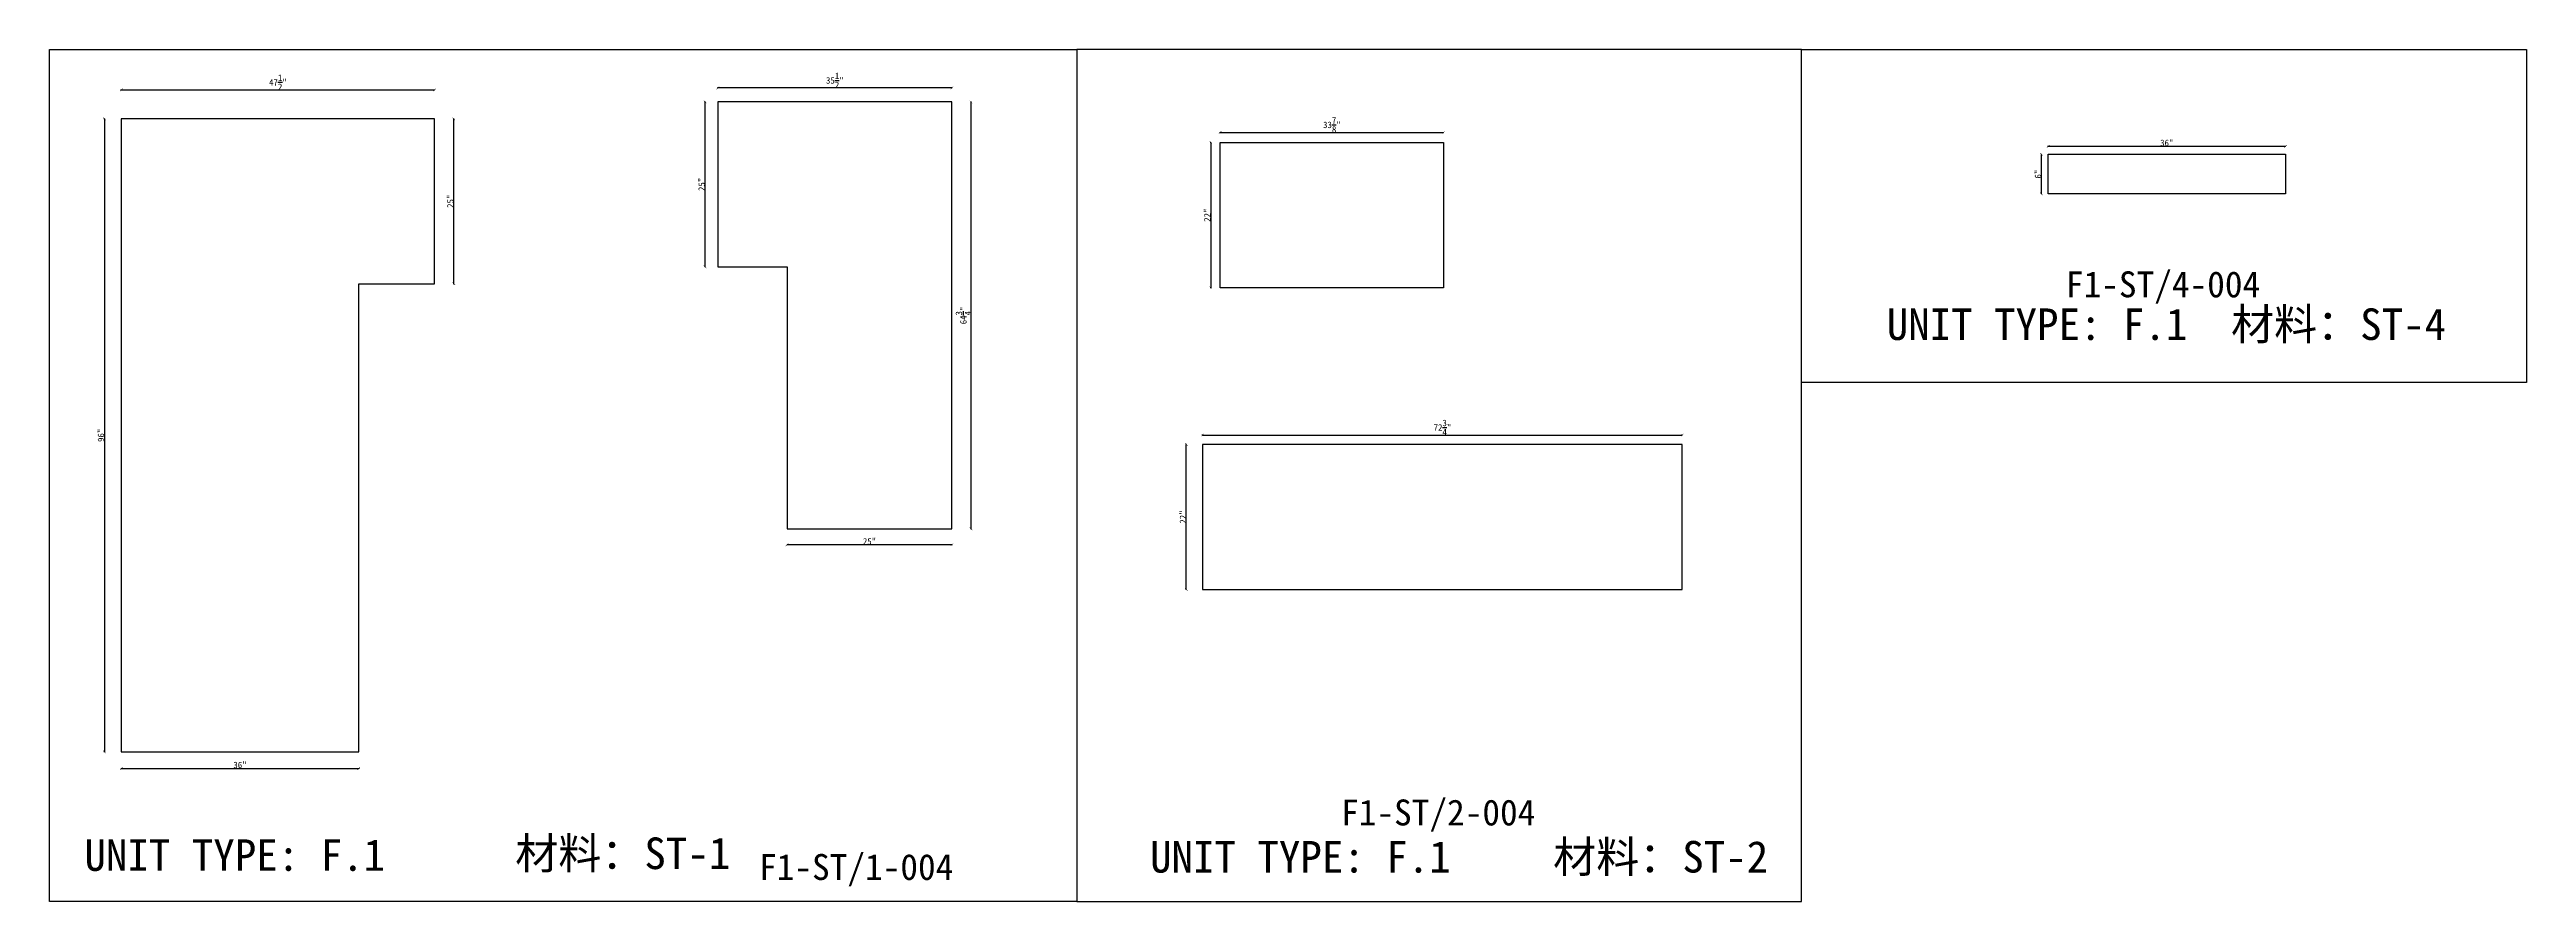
# Model space of a CAD drawing. Header units: millimetres. Extents: x -46966 to 138077, y -48408 to 2116.
# Drawn here: x 128537 to 138077, y -19759 to -16477 of the extents above; entities that cross this region are included whole.
import ezdxf
from ezdxf.enums import TextEntityAlignment as Align

# ---------------------------------------------------------------- set-up
doc = ezdxf.new("R2010")
doc.units = ezdxf.units.MM
doc.layers.add('PART_NUMBER', color=3, linetype='Continuous')
doc.styles.add('样式 1', font='')
doc.styles.get('样式 1').set_extended_font_data('NSimSun')
doc.dimstyles.new('副本 ISO-25', dxfattribs={"dimtxt": 25, "dimasz": 10, "dimexe": 1.5, "dimexo": 0.5, "dimtad": 1, "dimlfac": 0.03937, "dimlunit": 5, "dimtxsty": '样式 1', "dimblk": 'ARCHTICK', "dimcen": 2.5, "dimclrd": 256, "dimclrt": 1, "dimazin": 3, "dimtfac": 1, "dimtmove": 0, "dimatfit": 3, "dimfxlon": 1})

msp = doc.modelspace()

# ---------------------------------------------------------------- texts
at = {"style": '样式 1'}
for s, p in [('材料：ST-4', (136939.213, -17595.537)), ('UNIT TYPE: F.1', (135612.932, -17595.537)), ('UNIT TYPE: F.1', (128671.006, -19640.565)), ('材料：ST-1', (130330.293, -19633.91)), ('UNIT TYPE: F.1', (132775.416, -19647.343)), ('材料：ST-2', (134328.141, -19647.343))]:
    msp.add_text(s, height=121.5865, dxfattribs=at).set_placement(p)
at = {"layer": 'PART_NUMBER', "color": 3, "style": '样式 1'}
for s, p in [('F1-ST/4-004', (136677.391, -17381.21)), ('F1-ST/2-004', (133885.517, -19415.869)), ('F1-ST/1-004', (131643.635, -19625.869))]:
    msp.add_text(s, height=100, dxfattribs=at).set_placement(p, align=Align.MIDDLE_CENTER)

# ---------------------------------------------------------------- blocks, each defined once
blk = doc.blocks.new('_ArchTick')
at = {"color": 0, "linetype": 'ByBlock', "const_width": 0.15}
blk.add_lwpolyline([(-0.5, -0.5), (0.5, 0.5)], dxfattribs=at)
blk = doc.blocks.new('*D1707')
at = {"color": 0, "lineweight": -2, "transparency": 16777216}
for p, q in [((131110.6, -16625.7), (131110.6, -16623.2)), ((132012.3, -16625.7), (132012.3, -16623.2))]:
    blk.add_line(p, q, dxfattribs=at)
at = {"lineweight": -2, "transparency": 16777216}
blk.add_line((132012.3, -16624.7), (131110.6, -16624.7), dxfattribs=at)
at = {"layer": 'Defpoints', "color": 0, "transparency": 16777216}
for p in [(131110.6, -16624.7), (131110.6, -16678.7), (132012.3, -16678.7)]:
    blk.add_point(p, dxfattribs=at)
at = {"lineweight": -2, "transparency": 16777216, "xscale": 10, "yscale": 10, "zscale": 10, "rotation": 180}
blk.add_blockref('_ArchTick', (131110.6, -16624.7), dxfattribs=at)
at = {"lineweight": -2, "transparency": 16777216, "xscale": 10, "yscale": 10, "zscale": 10}
blk.add_blockref('_ArchTick', (132012.3, -16624.7), dxfattribs=at)
at = {"color": 1, "transparency": 16777216, "insert": (131561.4, -16595.7), "char_height": 25, "attachment_point": 5, "style": '样式 1'}
blk.add_mtext('\\A1;35{\\H1x;\\S1/2;}"', dxfattribs=at)
blk = doc.blocks.new('*D2031')
at = {"color": 0, "lineweight": -2, "transparency": 16777216}
for p, q in [((132084.7, -16678.7), (132087.2, -16678.7)), ((132084.7, -18323.4), (132087.2, -18323.4))]:
    blk.add_line(p, q, dxfattribs=at)
at = {"lineweight": -2, "transparency": 16777216}
blk.add_line((132085.7, -16678.7), (132085.7, -18323.4), dxfattribs=at)
at = {"layer": 'Defpoints', "color": 0, "transparency": 16777216}
for p in [(132012.3, -16678.7), (132012.3, -18323.4), (132085.7, -18323.4)]:
    blk.add_point(p, dxfattribs=at)
at = {"lineweight": -2, "transparency": 16777216, "xscale": 10, "yscale": 10, "zscale": 10}
for p, rotation in [((132085.7, -16678.7), 90), ((132085.7, -18323.4), 270)]:
    blk.add_blockref('_ArchTick', p, dxfattribs=dict(at, rotation=rotation))
at = {"color": 1, "transparency": 16777216, "insert": (132056.6, -17501), "char_height": 25, "attachment_point": 5, "rotation": 90, "style": '样式 1'}
blk.add_mtext('\\A1;64{\\H1x;\\S3/4;}"', dxfattribs=at)
blk = doc.blocks.new('*D2032')
at = {"color": 0, "lineweight": -2, "transparency": 16777216}
for p, q in [((131377.3, -18383.6), (131377.3, -18386.1)), ((132012.3, -18383.6), (132012.3, -18386.1))]:
    blk.add_line(p, q, dxfattribs=at)
at = {"lineweight": -2, "transparency": 16777216}
blk.add_line((132012.3, -18384.6), (131377.3, -18384.6), dxfattribs=at)
at = {"layer": 'Defpoints', "color": 0, "transparency": 16777216}
for p in [(131377.3, -18323.4), (131377.3, -18384.6), (132012.3, -18323.4)]:
    blk.add_point(p, dxfattribs=at)
at = {"lineweight": -2, "transparency": 16777216, "xscale": 10, "yscale": 10, "zscale": 10, "rotation": 180}
blk.add_blockref('_ArchTick', (131377.3, -18384.6), dxfattribs=at)
at = {"lineweight": -2, "transparency": 16777216, "xscale": 10, "yscale": 10, "zscale": 10}
blk.add_blockref('_ArchTick', (132012.3, -18384.6), dxfattribs=at)
at = {"color": 1, "transparency": 16777216, "insert": (131694.8, -18371.5), "char_height": 25, "attachment_point": 5, "style": '样式 1'}
blk.add_mtext('\\A1;25"', dxfattribs=at)
blk = doc.blocks.new('*D2033')
at = {"color": 0, "lineweight": -2, "transparency": 16777216}
for p, q in [((131062.5, -16678.7), (131060, -16678.7)), ((131062.5, -17313.7), (131060, -17313.7))]:
    blk.add_line(p, q, dxfattribs=at)
at = {"lineweight": -2, "transparency": 16777216}
blk.add_line((131061.5, -17313.7), (131061.5, -16678.7), dxfattribs=at)
at = {"layer": 'Defpoints', "color": 0, "transparency": 16777216}
for p in [(131061.5, -16678.7), (131110.6, -16678.7), (131110.6, -17313.7)]:
    blk.add_point(p, dxfattribs=at)
at = {"lineweight": -2, "transparency": 16777216, "xscale": 10, "yscale": 10, "zscale": 10}
for p, rotation in [((131061.5, -16678.7), 90), ((131061.5, -17313.7), 270)]:
    blk.add_blockref('_ArchTick', p, dxfattribs=dict(at, rotation=rotation))
at = {"color": 1, "transparency": 16777216, "insert": (131048.4, -16996.2), "char_height": 25, "attachment_point": 5, "rotation": 90, "style": '样式 1'}
blk.add_mtext('\\A1;25"', dxfattribs=at)
blk = doc.blocks.new('*D2034')
at = {"color": 0, "lineweight": -2, "transparency": 16777216}
for p, q in [((128813, -16633), (128813, -16630.5)), ((130019.5, -16633), (130019.5, -16630.5))]:
    blk.add_line(p, q, dxfattribs=at)
at = {"lineweight": -2, "transparency": 16777216}
blk.add_line((128813, -16632), (130019.5, -16632), dxfattribs=at)
at = {"layer": 'Defpoints', "color": 0, "transparency": 16777216}
for p in [(130019.5, -16632), (128813, -16743.7), (130019.5, -16743.7)]:
    blk.add_point(p, dxfattribs=at)
at = {"lineweight": -2, "transparency": 16777216, "xscale": 10, "yscale": 10, "zscale": 10, "rotation": 180}
blk.add_blockref('_ArchTick', (128813, -16632), dxfattribs=at)
at = {"lineweight": -2, "transparency": 16777216, "xscale": 10, "yscale": 10, "zscale": 10}
blk.add_blockref('_ArchTick', (130019.5, -16632), dxfattribs=at)
at = {"color": 1, "transparency": 16777216, "insert": (129416.3, -16602.9), "char_height": 25, "attachment_point": 5, "style": '样式 1'}
blk.add_mtext('\\A1;47{\\H1x;\\S1/2;}"', dxfattribs=at)
blk = doc.blocks.new('*D2035')
at = {"color": 0, "lineweight": -2, "transparency": 16777216}
for p, q in [((128748.8, -16743.7), (128746.3, -16743.7)), ((128748.8, -19182.1), (128746.3, -19182.1))]:
    blk.add_line(p, q, dxfattribs=at)
at = {"lineweight": -2, "transparency": 16777216}
blk.add_line((128747.8, -16743.7), (128747.8, -19182.1), dxfattribs=at)
at = {"layer": 'Defpoints', "color": 0, "transparency": 16777216}
for p in [(128813, -16743.7), (128747.8, -19182.1), (128813, -19182.1)]:
    blk.add_point(p, dxfattribs=at)
at = {"lineweight": -2, "transparency": 16777216, "xscale": 10, "yscale": 10, "zscale": 10}
for p, rotation in [((128747.8, -16743.7), 90), ((128747.8, -19182.1), 270)]:
    blk.add_blockref('_ArchTick', p, dxfattribs=dict(at, rotation=rotation))
at = {"color": 1, "transparency": 16777216, "insert": (128734.7, -17962.9), "char_height": 25, "attachment_point": 5, "rotation": 90, "style": '样式 1'}
blk.add_mtext('\\A1;96"', dxfattribs=at)
blk = doc.blocks.new('*D2036')
at = {"color": 0, "lineweight": -2, "transparency": 16777216}
for p, q in [((128813, -19245.3), (128813, -19247.8)), ((129727.4, -19245.3), (129727.4, -19247.8))]:
    blk.add_line(p, q, dxfattribs=at)
at = {"lineweight": -2, "transparency": 16777216}
blk.add_line((128813, -19246.3), (129727.4, -19246.3), dxfattribs=at)
at = {"layer": 'Defpoints', "color": 0, "transparency": 16777216}
for p in [(128813, -19182.1), (129727.4, -19182.1), (129727.4, -19246.3)]:
    blk.add_point(p, dxfattribs=at)
at = {"lineweight": -2, "transparency": 16777216, "xscale": 10, "yscale": 10, "zscale": 10, "rotation": 180}
blk.add_blockref('_ArchTick', (128813, -19246.3), dxfattribs=at)
at = {"lineweight": -2, "transparency": 16777216, "xscale": 10, "yscale": 10, "zscale": 10}
blk.add_blockref('_ArchTick', (129727.4, -19246.3), dxfattribs=at)
at = {"color": 1, "transparency": 16777216, "insert": (129270.2, -19233.1), "char_height": 25, "attachment_point": 5, "style": '样式 1'}
blk.add_mtext('\\A1;36"', dxfattribs=at)
blk = doc.blocks.new('*D2037')
at = {"color": 0, "lineweight": -2, "transparency": 16777216}
for p, q in [((130092.5, -16743.7), (130095, -16743.7)), ((130092.5, -17378.7), (130095, -17378.7))]:
    blk.add_line(p, q, dxfattribs=at)
at = {"lineweight": -2, "transparency": 16777216}
blk.add_line((130093.5, -17378.7), (130093.5, -16743.7), dxfattribs=at)
at = {"layer": 'Defpoints', "color": 0, "transparency": 16777216}
for p in [(130019.5, -16743.7), (130093.5, -16743.7), (130019.5, -17378.7)]:
    blk.add_point(p, dxfattribs=at)
at = {"lineweight": -2, "transparency": 16777216, "xscale": 10, "yscale": 10, "zscale": 10}
for p, rotation in [((130093.5, -16743.7), 90), ((130093.5, -17378.7), 270)]:
    blk.add_blockref('_ArchTick', p, dxfattribs=dict(at, rotation=rotation))
at = {"color": 1, "transparency": 16777216, "insert": (130080.4, -17061.2), "char_height": 25, "attachment_point": 5, "rotation": 90, "style": '样式 1'}
blk.add_mtext('\\A1;25"', dxfattribs=at)
blk = doc.blocks.new('*D2038')
at = {"color": 0, "lineweight": -2, "transparency": 16777216}
for p, q in [((133045.7, -16796.9), (133045.7, -16794.4)), ((133906.2, -16796.9), (133906.2, -16794.4))]:
    blk.add_line(p, q, dxfattribs=at)
at = {"lineweight": -2, "transparency": 16777216}
blk.add_line((133045.7, -16795.9), (133906.2, -16795.9), dxfattribs=at)
at = {"layer": 'Defpoints', "color": 0, "transparency": 16777216}
for p in [(133045.7, -16835.4), (133906.2, -16795.9), (133906.2, -16835.4)]:
    blk.add_point(p, dxfattribs=at)
at = {"lineweight": -2, "transparency": 16777216, "xscale": 10, "yscale": 10, "zscale": 10, "rotation": 180}
blk.add_blockref('_ArchTick', (133045.7, -16795.9), dxfattribs=at)
at = {"lineweight": -2, "transparency": 16777216, "xscale": 10, "yscale": 10, "zscale": 10}
blk.add_blockref('_ArchTick', (133906.2, -16795.9), dxfattribs=at)
at = {"color": 1, "transparency": 16777216, "insert": (133476, -16766.8), "char_height": 25, "attachment_point": 5, "style": '样式 1'}
blk.add_mtext('\\A1;33{\\H1x;\\S7/8;}"', dxfattribs=at)
blk = doc.blocks.new('*D2039')
at = {"color": 0, "lineweight": -2, "transparency": 16777216}
for p, q in [((133010.1, -16835.4), (133007.6, -16835.4)), ((133010.1, -17394.2), (133007.6, -17394.2))]:
    blk.add_line(p, q, dxfattribs=at)
at = {"lineweight": -2, "transparency": 16777216}
blk.add_line((133009.1, -16835.4), (133009.1, -17394.2), dxfattribs=at)
at = {"layer": 'Defpoints', "color": 0, "transparency": 16777216}
for p in [(133045.7, -16835.4), (133009.1, -17394.2), (133045.7, -17394.2)]:
    blk.add_point(p, dxfattribs=at)
at = {"lineweight": -2, "transparency": 16777216, "xscale": 10, "yscale": 10, "zscale": 10}
for p, rotation in [((133009.1, -16835.4), 90), ((133009.1, -17394.2), 270)]:
    blk.add_blockref('_ArchTick', p, dxfattribs=dict(at, rotation=rotation))
at = {"color": 1, "transparency": 16777216, "insert": (132996, -17114.8), "char_height": 25, "attachment_point": 5, "rotation": 90, "style": '样式 1'}
blk.add_mtext('\\A1;22"', dxfattribs=at)
blk = doc.blocks.new('*D2040')
at = {"color": 0, "lineweight": -2, "transparency": 16777216}
for p, q in [((132977.9, -17962.8), (132977.9, -17960.3)), ((134825.7, -17962.8), (134825.7, -17960.3))]:
    blk.add_line(p, q, dxfattribs=at)
at = {"lineweight": -2, "transparency": 16777216}
blk.add_line((132977.9, -17961.8), (134825.7, -17961.8), dxfattribs=at)
at = {"layer": 'Defpoints', "color": 0, "transparency": 16777216}
for p in [(132977.9, -17998.2), (134825.7, -17961.8), (134825.7, -17998.2)]:
    blk.add_point(p, dxfattribs=at)
at = {"lineweight": -2, "transparency": 16777216, "xscale": 10, "yscale": 10, "zscale": 10, "rotation": 180}
blk.add_blockref('_ArchTick', (132977.9, -17961.8), dxfattribs=at)
at = {"lineweight": -2, "transparency": 16777216, "xscale": 10, "yscale": 10, "zscale": 10}
blk.add_blockref('_ArchTick', (134825.7, -17961.8), dxfattribs=at)
at = {"color": 1, "transparency": 16777216, "insert": (133901.8, -17932.7), "char_height": 25, "attachment_point": 5, "style": '样式 1'}
blk.add_mtext('\\A1;72{\\H1x;\\S3/4;}"', dxfattribs=at)
blk = doc.blocks.new('*D2041')
at = {"color": 0, "lineweight": -2, "transparency": 16777216}
for p, q in [((132916.2, -17998.2), (132913.7, -17998.2)), ((132916.2, -18557), (132913.7, -18557))]:
    blk.add_line(p, q, dxfattribs=at)
at = {"lineweight": -2, "transparency": 16777216}
blk.add_line((132915.2, -18557), (132915.2, -17998.2), dxfattribs=at)
at = {"layer": 'Defpoints', "color": 0, "transparency": 16777216}
for p in [(132915.2, -17998.2), (132977.9, -17998.2), (132977.9, -18557)]:
    blk.add_point(p, dxfattribs=at)
at = {"lineweight": -2, "transparency": 16777216, "xscale": 10, "yscale": 10, "zscale": 10}
for p, rotation in [((132915.2, -17998.2), 90), ((132915.2, -18557), 270)]:
    blk.add_blockref('_ArchTick', p, dxfattribs=dict(at, rotation=rotation))
at = {"color": 1, "transparency": 16777216, "insert": (132902.1, -18277.6), "char_height": 25, "attachment_point": 5, "rotation": 90, "style": '样式 1'}
blk.add_mtext('\\A1;22"', dxfattribs=at)
blk = doc.blocks.new('*D2042')
at = {"color": 0, "lineweight": -2, "transparency": 16777216}
for p, q in [((136234.6, -16850.5), (136234.6, -16848)), ((137149, -16850.5), (137149, -16848))]:
    blk.add_line(p, q, dxfattribs=at)
at = {"lineweight": -2, "transparency": 16777216}
blk.add_line((136234.6, -16849.5), (137149, -16849.5), dxfattribs=at)
at = {"layer": 'Defpoints', "color": 0, "transparency": 16777216}
for p in [(136234.6, -16880.4), (137149, -16849.5), (137149, -16880.4)]:
    blk.add_point(p, dxfattribs=at)
at = {"lineweight": -2, "transparency": 16777216, "xscale": 10, "yscale": 10, "zscale": 10, "rotation": 180}
blk.add_blockref('_ArchTick', (136234.6, -16849.5), dxfattribs=at)
at = {"lineweight": -2, "transparency": 16777216, "xscale": 10, "yscale": 10, "zscale": 10}
blk.add_blockref('_ArchTick', (137149, -16849.5), dxfattribs=at)
at = {"color": 1, "transparency": 16777216, "insert": (136691.8, -16836.4), "char_height": 25, "attachment_point": 5, "style": '样式 1'}
blk.add_mtext('\\A1;36"', dxfattribs=at)
blk = doc.blocks.new('*D2043')
at = {"color": 0, "lineweight": -2, "transparency": 16777216}
for p, q in [((136209.8, -16880.4), (136207.3, -16880.4)), ((136209.8, -17032.8), (136207.3, -17032.8))]:
    blk.add_line(p, q, dxfattribs=at)
at = {"lineweight": -2, "transparency": 16777216}
blk.add_line((136208.8, -17032.8), (136208.8, -16880.4), dxfattribs=at)
at = {"layer": 'Defpoints', "color": 0, "transparency": 16777216}
for p in [(136208.8, -16880.4), (136234.6, -16880.4), (136234.6, -17032.8)]:
    blk.add_point(p, dxfattribs=at)
at = {"lineweight": -2, "transparency": 16777216, "xscale": 10, "yscale": 10, "zscale": 10}
for p, rotation in [((136208.8, -16880.4), 90), ((136208.8, -17032.8), 270)]:
    blk.add_blockref('_ArchTick', p, dxfattribs=dict(at, rotation=rotation))
at = {"color": 1, "transparency": 16777216, "insert": (136195.7, -16956.6), "char_height": 25, "attachment_point": 5, "rotation": 90, "style": '样式 1'}
blk.add_mtext('\\A1;6"', dxfattribs=at)

# ---------------------------------------------------------------- dimensions: what is measured, and where the dimension line sits
for base, p1, p2, picture, middle in [((130019.538, -16631.955), (128813.038, -16743.677), (130019.538, -16743.677), '*D2034', (129416.288, -16602.932)), ((131110.554, -16624.748), (132012.254, -16678.72), (131110.554, -16678.72), '*D1707', (131561.404, -16595.725)), ((133906.172, -16795.924), (133045.747, -16835.351), (133906.172, -16835.351), '*D2038', (133475.96, -16766.83)), ((137149.023, -16849.544), (136234.623, -16880.38), (137149.023, -16880.38), '*D2042', (136691.823, -16836.419)), ((134825.7, -17961.787), (132977.85, -17998.247), (134825.7, -17998.247), '*D2040', (133901.775, -17932.693)), ((131377.254, -18384.626), (132012.254, -18323.37), (131377.254, -18323.37), '*D2032', (131694.754, -18371.501)), ((129727.438, -19246.27), (128813.038, -19182.077), (129727.438, -19182.077), '*D2036', (129270.238, -19233.145))]:
    dim = msp.add_linear_dim(base=base, p1=p1, p2=p2, dimstyle='副本 ISO-25')
    dim.commit()
    dim.dimension.update_dxf_attribs({"geometry": picture, "text_midpoint": middle})
for base, p1, p2, picture, middle in [((131061.509, -16678.72), (131110.554, -17313.72), (131110.554, -16678.72), '*D2033', (131048.384, -16996.22)), ((132085.695, -18323.37), (132012.254, -16678.72), (132012.254, -18323.37), '*D2031', (132056.601, -17501.045)), ((128747.806, -19182.077), (128813.038, -16743.677), (128813.038, -19182.077), '*D2035', (128734.681, -17962.877)), ((130093.541, -16743.677), (130019.538, -17378.677), (130019.538, -16743.677), '*D2037', (130080.416, -17061.177)), ((133009.101, -17394.151), (133045.747, -16835.351), (133045.747, -17394.151), '*D2039', (132995.976, -17114.751)), ((136208.788, -16880.38), (136234.623, -17032.78), (136234.623, -16880.38), '*D2043', (136195.663, -16956.58)), ((132915.179, -17998.247), (132977.85, -18557.047), (132977.85, -17998.247), '*D2041', (132902.054, -18277.647))]:
    dim = msp.add_linear_dim(base=base, p1=p1, p2=p2, angle=90, dimstyle='副本 ISO-25')
    dim.commit()
    dim.dimension.update_dxf_attribs({"geometry": picture, "text_midpoint": middle})

# ---------------------------------------------------------------- linework, layer by layer
at = {"color": 1}
for points in [[(128536.548, -16476.643), (132493.43, -16476.643), (132493.43, -19758.7), (128536.548, -19758.7)], [(132493.43, -19758.7), (135285.304, -19758.7), (135285.304, -16476.643), (132493.43, -16476.643)], [(135285.304, -16476.643), (138077.178, -16476.643), (138077.178, -17759.041), (135285.304, -17759.041)]]:
    msp.add_lwpolyline(points, close=True, dxfattribs=at)
for points in [[(132012.254, -16678.72), (131110.554, -16678.72), (131110.554, -17313.72), (131377.254, -17313.72), (131377.254, -18323.37), (132012.254, -18323.37)], [(129727.438, -17378.677), (130019.538, -17378.677), (130019.538, -16743.677), (128813.038, -16743.677), (128813.038, -19182.077), (129727.438, -19182.077)], [(133045.747, -16835.351), (133906.172, -16835.351), (133906.172, -17394.151), (133045.747, -17394.151)], [(136234.623, -16880.38), (137149.023, -16880.38), (137149.023, -17032.78), (136234.623, -17032.78)], [(134825.7, -17998.247), (132977.85, -17998.247), (132977.85, -18557.047), (134825.7, -18557.047)]]:
    msp.add_lwpolyline(points, close=True)

msp.set_redraw_order([(e.dxf.handle, doc.entitydb.next_handle()) for e in msp.query("TEXT MTEXT ATTDEF DIMENSION ARC_DIMENSION")])  # texts and dimensions are drawn at this point

doc.saveas('drawing.dxf')
